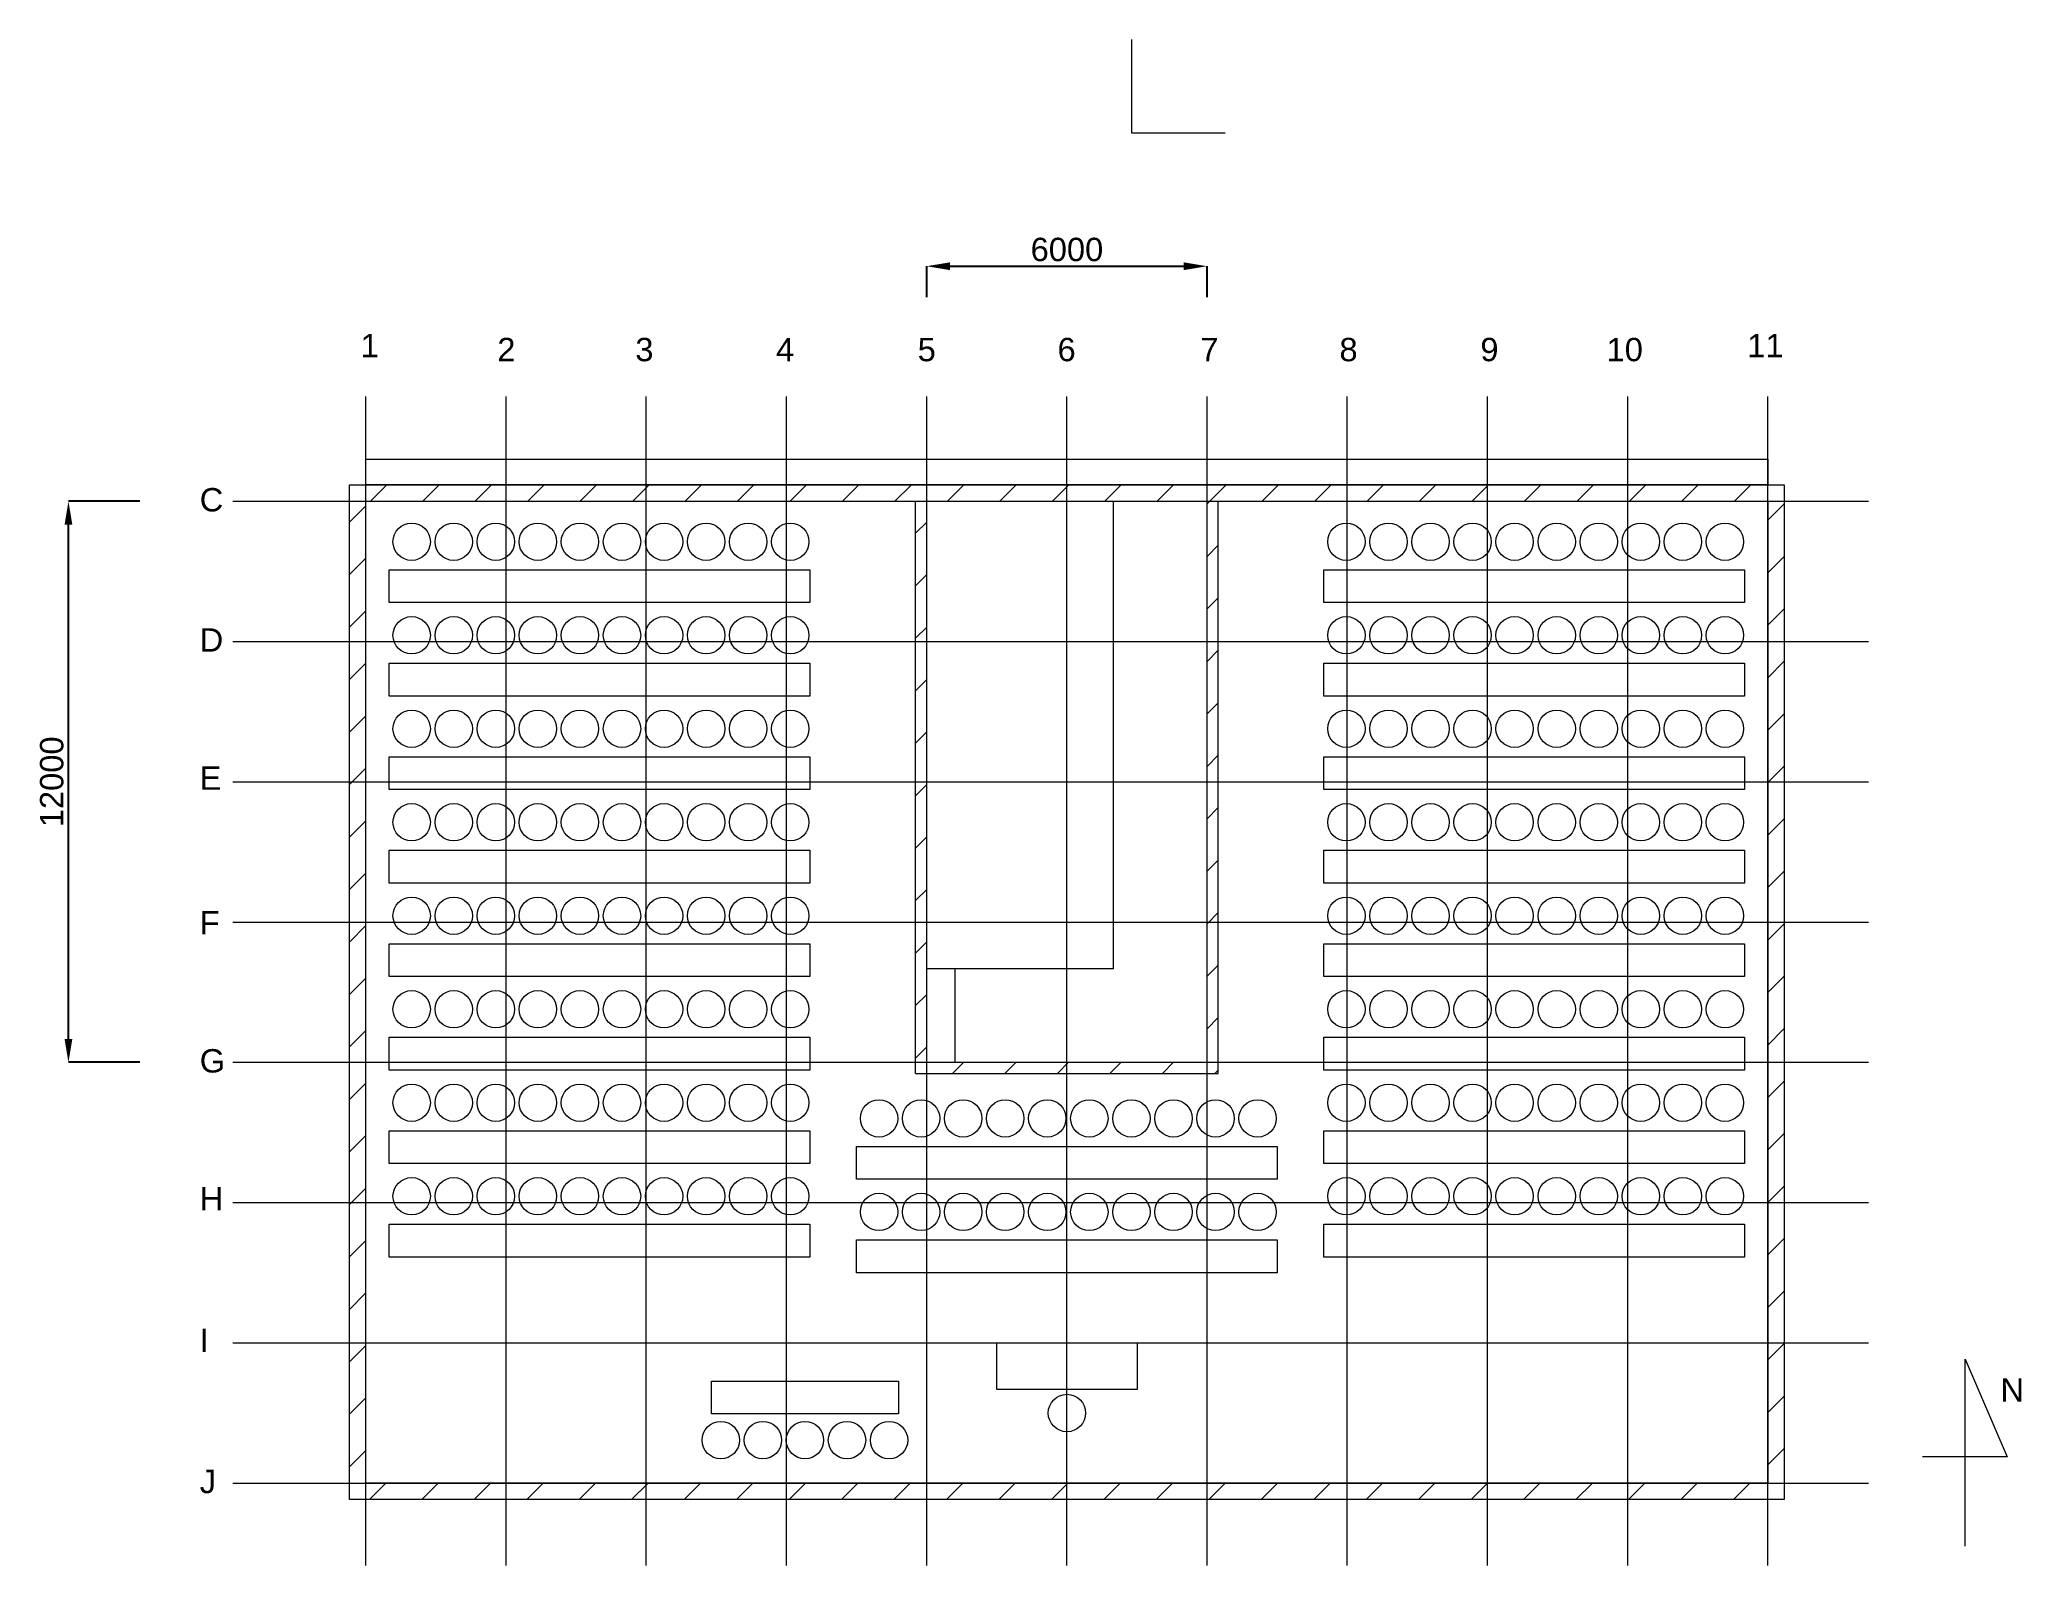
# Model space of a CAD drawing. Header units: millimetres. Extents: x 59762 to 60194, y -87842 to -87548.
# Drawn here: x 59876.58 to 59918.98, y -87769.94 to -87737.3 of the extents above; entities that cross this region are included whole.
import ezdxf

# ---------------------------------------------------------------- set-up
doc = ezdxf.new("R2010")
doc.units = ezdxf.units.MM
doc.linetypes.add('JIS_02_1.2', pattern=[2.5, 1.25, -1.25])
doc.layers.add('opisy', color=7, linetype='Continuous', lineweight=13)
doc.layers.add('wymiary', color=7, linetype='Continuous', lineweight=13)
for name, color, linetype, lineweight, transparency in [('osie', 7, 'JIS_02_1.2', 5, 0.7), ('podkład', 7, 'Continuous', 13, 0.7), ('stanowiska', 7, 'Continuous', 15, 0.7)]:
    doc.layers.add(name, color=color, linetype=linetype, lineweight=lineweight, transparency=transparency)
doc.styles.get("Standard").update_dxf_attribs({"font": 'arial.ttf', "height": 0.02})
doc.styles.add('styl1', font='arial.ttf', dxfattribs={"height": 0.08})
doc.dimstyles.new('Kopia Opisowy', dxfattribs={"dimscale": 0, "dimtxt": 0.08, "dimasz": 0.1, "dimexe": 0, "dimexo": 0.2, "dimgap": 0.1, "dimtad": 1, "dimlfac": 1000, "dimtxsty": 'styl1', "dimcen": 2.5, "dimadec": 0, "dimazin": 0, "dimtfac": 1, "dimtmove": 0, "dimatfit": 3, "dimfxl": 1, "dimarcsym": 0})

msp = doc.modelspace()

# ---------------------------------------------------------------- texts
at = {"layer": 'opisy', "char_height": 0.5, "attachment_point": 1}
for s, insert in [('1 ', (59883.444965, -87743.596375)), ('2 ', (59886.368707, -87743.680182)), ('3 ', (59889.322186, -87743.680182)), ('4 ', (59892.332929, -87743.680182)), ('5 ', (59895.363609, -87743.680182)), ('6 ', (59898.355919, -87743.680182)), ('7 ', (59901.411528, -87743.680182)), ('8 ', (59904.387939, -87743.680182)), ('9 ', (59907.403774, -87743.680182)), ('10 ', (59910.104227, -87743.680182)), ('11 ', (59913.113251, -87743.596375)), ('C ', (59880.000725, -87746.892805)), ('D ', (59880.000725, -87749.892805)), ('E ', (59880.000725, -87752.846986)), ('F ', (59880.000725, -87755.940412)), ('G ', (59880.000725, -87758.895089)), ('H ', (59880.000725, -87761.846014)), ('I ', (59880.000725, -87764.875099)), ('J ', (59880.000725, -87767.892805))]:
    msp.add_mtext_dynamic_manual_height_columns(s, width=0.9375, gutter_width=4.6875, heights=[0], dxfattribs=dict(at, insert=insert))
at = {"layer": 'podkład', "ltscale": 20, "insert": (59918.531746, -87765.933368), "char_height": 0.5, "attachment_point": 1}
msp.add_mtext_dynamic_manual_height_columns('N', width=3.47595079, gutter_width=2.5, heights=[0], dxfattribs=at)

# ---------------------------------------------------------------- blocks, each defined once
blk = doc.blocks.new('*D121')
at = {"layer": 'Defpoints', "color": 0, "transparency": 16777216}
for p in [(59877.192, -87747.177), (59880.707, -87747.177), (59880.707, -87759.177)]:
    blk.add_point(p, dxfattribs=at)
at = {"layer": 'wymiary', "color": 0, "lineweight": -2, "transparency": 16777216}
for p, q in [((59878.717, -87747.177), (59877.192, -87747.177)), ((59877.192, -87758.677), (59877.192, -87747.677)), ((59878.717, -87759.177), (59877.192, -87759.177))]:
    blk.add_line(p, q, dxfattribs=at)
at = {"layer": 'wymiary', "color": 0, "transparency": 16777216}
for points in [[(59877.109, -87747.677), (59877.276, -87747.677), (59877.192, -87747.177)], [(59877.109, -87758.677), (59877.276, -87758.677), (59877.192, -87759.177)]]:
    blk.add_solid(points, dxfattribs=at)
at = {"layer": 'wymiary', "color": 0, "transparency": 16777216, "insert": (59876.837, -87753.177), "char_height": 0.08, "attachment_point": 5, "rotation": 90, "style": 'styl1'}
blk.add_mtext('{\\H6.25x;12000}', dxfattribs=at)
blk = doc.blocks.new('*D120')
at = {"layer": 'Defpoints', "color": 0, "transparency": 16777216}
for p in [(59901.557, -87742.148), (59895.557, -87744.937), (59901.557, -87744.937)]:
    blk.add_point(p, dxfattribs=at)
at = {"layer": 'wymiary', "color": 0, "lineweight": -2, "transparency": 16777216}
for p, q in [((59895.557, -87742.808), (59895.557, -87742.148)), ((59896.057, -87742.148), (59901.057, -87742.148)), ((59901.557, -87742.808), (59901.557, -87742.148))]:
    blk.add_line(p, q, dxfattribs=at)
at = {"layer": 'wymiary', "color": 0, "transparency": 16777216}
for points in [[(59896.057, -87742.065), (59896.057, -87742.231), (59895.557, -87742.148)], [(59901.057, -87742.065), (59901.057, -87742.231), (59901.557, -87742.148)]]:
    blk.add_solid(points, dxfattribs=at)
at = {"layer": 'wymiary', "color": 0, "transparency": 16777216, "insert": (59898.557, -87741.793), "char_height": 0.08, "attachment_point": 5, "style": 'styl1'}
blk.add_mtext('{\\H6.25x;6000}', dxfattribs=at)

# ---------------------------------------------------------------- dimensions: what is measured, and where the dimension line sits
at = {"layer": 'wymiary'}
dim = msp.add_linear_dim(base=(59901.556646, -87742.148097), p1=(59895.556646, -87744.936935), p2=(59901.556646, -87744.936935), text='{\\H6.25x;<>}', dimstyle='Kopia Opisowy', override={"dimscale": 1, "dimasz": 0.5, "dimtix": 0, "dimtofl": 1, "dimtmove": 0, "dimatfit": 3}, dxfattribs=at)
dim.commit()
dim.dimension.update_dxf_attribs({"geometry": '*D120', "text_midpoint": (59898.556646, -87741.79281)})
dim = msp.add_linear_dim(base=(59877.192341, -87747.176935), p1=(59880.706646, -87759.176935), p2=(59880.706646, -87747.176935), angle=90, text='{\\H6.25x;<>}', dimstyle='Kopia Opisowy', override={"dimscale": 1, "dimasz": 0.5, "dimtix": 0, "dimtofl": 1, "dimtmove": 0, "dimatfit": 3}, dxfattribs=at)
dim.commit()
dim.dimension.update_dxf_attribs({"geometry": '*D121', "text_midpoint": (59876.837055, -87753.176935)})

# ---------------------------------------------------------------- hatches: boundary and pattern name
at = {"layer": 'podkład'}
h = msp.add_hatch(dxfattribs=at)
h.set_pattern_fill('ANSI31', color=256, scale=0.25)
h.set_pattern_definition([(45, (56926.0629, -93761.4216), (-0.56126601, 0.56126601), [])])
h.paths.add_polyline_path([(59883.206646, -87746.826935), (59883.206646, -87768.526935), (59913.906646, -87768.526935), (59913.906646, -87746.826935)])
h.paths.add_polyline_path([(59883.556646, -87747.176935), (59895.316646, -87747.176935), (59895.316646, -87759.416935), (59901.796646, -87759.416935), (59901.796646, -87747.176935), (59913.556646, -87747.176935), (59913.556646, -87768.176935), (59883.556646, -87768.176935)], flags=16)
h.paths.add_polyline_path([(59895.556646, -87747.176935), (59901.556646, -87747.176935), (59901.556646, -87759.176935), (59895.556646, -87759.176935)], flags=16)

# ---------------------------------------------------------------- linework, layer by layer
at = {"layer": 'osie', "linetype": 'Continuous'}
for p, q in [((59883.556646, -87769.936935), (59883.556646, -87744.936935)), ((59886.556646, -87769.936935), (59886.556646, -87744.936935)), ((59889.556646, -87769.936935), (59889.556646, -87744.936935)), ((59892.556646, -87769.936935), (59892.556646, -87744.936935)), ((59895.556646, -87769.936935), (59895.556646, -87744.936935)), ((59898.556646, -87769.936935), (59898.556646, -87744.936935)), ((59901.556646, -87769.936935), (59901.556646, -87744.936935)), ((59904.556646, -87769.936935), (59904.556646, -87744.936935)), ((59907.556646, -87769.936935), (59907.556646, -87744.936935)), ((59910.556646, -87769.936935), (59910.556646, -87744.936935)), ((59913.556646, -87769.936935), (59913.556646, -87744.936935)), ((59913.556646, -87769.936935), (59913.556646, -87744.936935)), ((59880.706646, -87747.176935), (59915.706646, -87747.176935)), ((59880.706646, -87750.176935), (59915.706646, -87750.176935)), ((59880.706646, -87753.176935), (59915.706646, -87753.176935)), ((59880.706646, -87756.176935), (59915.706646, -87756.176935)), ((59880.706646, -87759.176935), (59915.706646, -87759.176935)), ((59880.706646, -87762.176935), (59915.706646, -87762.176935)), ((59880.706646, -87765.176935), (59915.706646, -87765.176935)), ((59880.706646, -87768.176935), (59915.706646, -87768.176935)), ((59880.706646, -87768.176935), (59915.706646, -87768.176935))]:
    msp.add_line(p, q, dxfattribs=at)
at = {"layer": 'podkład', "ltscale": 20}
for p, q in [((59899.942798, -87739.301565), (59899.942798, -87737.301565)), ((59901.942798, -87739.301565), (59899.942798, -87739.301565)), ((59899.556646, -87757.176935), (59899.556646, -87747.176935)), ((59899.556646, -87757.176935), (59895.556646, -87757.176935)), ((59896.156646, -87757.176935), (59896.156646, -87759.176935)), ((59917.778054, -87769.525561), (59917.778054, -87765.525561)), ((59917.778054, -87765.525561), (59918.678831, -87767.612794)), ((59918.678831, -87767.612794), (59916.86247, -87767.612794))]:
    msp.add_line(p, q, dxfattribs=at)
at = {"layer": 'podkład'}
for p, q in [((59895.316646, -87759.416935), (59895.316646, -87747.176935)), ((59895.556646, -87759.176935), (59895.556646, -87747.176935)), ((59901.556646, -87759.176935), (59901.556646, -87747.176935)), ((59901.796646, -87759.416935), (59901.796646, -87747.176935)), ((59895.556646, -87759.176935), (59901.556646, -87759.176935)), ((59895.316646, -87759.416935), (59901.796646, -87759.416935))]:
    msp.add_line(p, q, dxfattribs=at)
for points in [[(59883.556646, -87746.276935), (59913.556646, -87746.276935), (59913.556646, -87746.826935), (59883.556646, -87746.826935)], [(59883.206646, -87746.826935), (59913.906646, -87746.826935), (59913.906646, -87768.526935), (59883.206646, -87768.526935)]]:
    msp.add_lwpolyline(points, close=True, dxfattribs=at)
for points in [[(59883.556646, -87747.176935), (59895.316646, -87747.176935)], [(59901.796646, -87747.176935), (59913.556646, -87747.176935), (59913.556646, -87768.176935), (59883.556646, -87768.176935), (59883.556646, -87747.176935)], [(59895.556646, -87747.176935), (59901.556646, -87747.176935)]]:
    msp.add_lwpolyline(points, dxfattribs=at)
at = {"layer": 'stanowiska'}
for points in [[(59884.056646, -87748.64155), (59893.056646, -87748.64155), (59893.056646, -87749.34155), (59884.056646, -87749.34155)], [(59904.056646, -87748.64155), (59913.056646, -87748.64155), (59913.056646, -87749.34155), (59904.056646, -87749.34155)], [(59884.056646, -87750.64155), (59893.056646, -87750.64155), (59893.056646, -87751.34155), (59884.056646, -87751.34155)], [(59904.056646, -87750.64155), (59913.056646, -87750.64155), (59913.056646, -87751.34155), (59904.056646, -87751.34155)], [(59884.056646, -87752.64155), (59893.056646, -87752.64155), (59893.056646, -87753.34155), (59884.056646, -87753.34155)], [(59904.056646, -87752.64155), (59913.056646, -87752.64155), (59913.056646, -87753.34155), (59904.056646, -87753.34155)], [(59884.056646, -87754.64155), (59893.056646, -87754.64155), (59893.056646, -87755.34155), (59884.056646, -87755.34155)], [(59904.056646, -87754.64155), (59913.056646, -87754.64155), (59913.056646, -87755.34155), (59904.056646, -87755.34155)], [(59884.056646, -87756.64155), (59893.056646, -87756.64155), (59893.056646, -87757.34155), (59884.056646, -87757.34155)], [(59904.056646, -87756.64155), (59913.056646, -87756.64155), (59913.056646, -87757.34155), (59904.056646, -87757.34155)], [(59884.056646, -87758.64155), (59893.056646, -87758.64155), (59893.056646, -87759.34155), (59884.056646, -87759.34155)], [(59904.056646, -87758.64155), (59913.056646, -87758.64155), (59913.056646, -87759.34155), (59904.056646, -87759.34155)], [(59884.056646, -87760.64155), (59893.056646, -87760.64155), (59893.056646, -87761.34155), (59884.056646, -87761.34155)], [(59904.056646, -87760.64155), (59913.056646, -87760.64155), (59913.056646, -87761.34155), (59904.056646, -87761.34155)], [(59894.056646, -87760.976935), (59903.056646, -87760.976935), (59903.056646, -87761.676935), (59894.056646, -87761.676935)], [(59884.056646, -87762.64155), (59893.056646, -87762.64155), (59893.056646, -87763.34155), (59884.056646, -87763.34155)], [(59894.056646, -87762.976935), (59903.056646, -87762.976935), (59903.056646, -87763.676935), (59894.056646, -87763.676935)], [(59904.056646, -87762.64155), (59913.056646, -87762.64155), (59913.056646, -87763.34155), (59904.056646, -87763.34155)], [(59897.056646, -87765.176935), (59900.056646, -87765.176935), (59900.056646, -87766.176935), (59897.056646, -87766.176935)], [(59890.951615, -87765.997657), (59894.951615, -87765.997657), (59894.951615, -87766.697657), (59890.951615, -87766.697657)]]:
    msp.add_lwpolyline(points, close=True, dxfattribs=at)
for centre in [(59884.536685, -87748.04155), (59885.436685, -87748.04155), (59886.336685, -87748.04155), (59887.236685, -87748.04155), (59888.136685, -87748.04155), (59889.036685, -87748.04155), (59889.936685, -87748.04155), (59890.836685, -87748.04155), (59891.736685, -87748.04155), (59892.636685, -87748.04155), (59904.536685, -87748.04155), (59905.436685, -87748.04155), (59906.336685, -87748.04155), (59907.236685, -87748.04155), (59908.136685, -87748.04155), (59909.036685, -87748.04155), (59909.936685, -87748.04155), (59910.836685, -87748.04155), (59911.736685, -87748.04155), (59912.636685, -87748.04155), (59884.536685, -87750.04155), (59885.436685, -87750.04155), (59886.336685, -87750.04155), (59887.236685, -87750.04155), (59888.136685, -87750.04155), (59889.036685, -87750.04155), (59889.936685, -87750.04155), (59890.836685, -87750.04155), (59891.736685, -87750.04155), (59892.636685, -87750.04155), (59904.536685, -87750.04155), (59905.436685, -87750.04155), (59906.336685, -87750.04155), (59907.236685, -87750.04155), (59908.136685, -87750.04155), (59909.036685, -87750.04155), (59909.936685, -87750.04155), (59910.836685, -87750.04155), (59911.736685, -87750.04155), (59912.636685, -87750.04155), (59884.536685, -87752.04155), (59885.436685, -87752.04155), (59886.336685, -87752.04155), (59887.236685, -87752.04155), (59888.136685, -87752.04155), (59889.036685, -87752.04155), (59889.936685, -87752.04155), (59890.836685, -87752.04155), (59891.736685, -87752.04155), (59892.636685, -87752.04155), (59904.536685, -87752.04155), (59905.436685, -87752.04155), (59906.336685, -87752.04155), (59907.236685, -87752.04155), (59908.136685, -87752.04155), (59909.036685, -87752.04155), (59909.936685, -87752.04155), (59910.836685, -87752.04155), (59911.736685, -87752.04155), (59912.636685, -87752.04155), (59884.536685, -87754.04155), (59885.436685, -87754.04155), (59886.336685, -87754.04155), (59887.236685, -87754.04155), (59888.136685, -87754.04155), (59889.036685, -87754.04155), (59889.936685, -87754.04155), (59890.836685, -87754.04155), (59891.736685, -87754.04155), (59892.636685, -87754.04155), (59904.536685, -87754.04155), (59905.436685, -87754.04155), (59906.336685, -87754.04155), (59907.236685, -87754.04155), (59908.136685, -87754.04155), (59909.036685, -87754.04155), (59909.936685, -87754.04155), (59910.836685, -87754.04155), (59911.736685, -87754.04155), (59912.636685, -87754.04155), (59884.536685, -87756.04155), (59885.436685, -87756.04155), (59886.336685, -87756.04155), (59887.236685, -87756.04155), (59888.136685, -87756.04155), (59889.036685, -87756.04155), (59889.936685, -87756.04155), (59890.836685, -87756.04155), (59891.736685, -87756.04155), (59892.636685, -87756.04155), (59904.536685, -87756.04155), (59905.436685, -87756.04155), (59906.336685, -87756.04155), (59907.236685, -87756.04155), (59908.136685, -87756.04155), (59909.036685, -87756.04155), (59909.936685, -87756.04155), (59910.836685, -87756.04155), (59911.736685, -87756.04155), (59912.636685, -87756.04155), (59884.536685, -87758.04155), (59885.436685, -87758.04155), (59886.336685, -87758.04155), (59887.236685, -87758.04155), (59888.136685, -87758.04155), (59889.036685, -87758.04155), (59889.936685, -87758.04155), (59890.836685, -87758.04155), (59891.736685, -87758.04155), (59892.636685, -87758.04155), (59904.536685, -87758.04155), (59905.436685, -87758.04155), (59906.336685, -87758.04155), (59907.236685, -87758.04155), (59908.136685, -87758.04155), (59909.036685, -87758.04155), (59909.936685, -87758.04155), (59910.836685, -87758.04155), (59911.736685, -87758.04155), (59912.636685, -87758.04155), (59884.536685, -87760.04155), (59885.436685, -87760.04155), (59886.336685, -87760.04155), (59887.236685, -87760.04155), (59888.136685, -87760.04155), (59889.036685, -87760.04155), (59889.936685, -87760.04155), (59890.836685, -87760.04155), (59891.736685, -87760.04155), (59892.636685, -87760.04155), (59894.536685, -87760.376935), (59895.436685, -87760.376935), (59896.336685, -87760.376935), (59897.236685, -87760.376935), (59898.136685, -87760.376935), (59899.036685, -87760.376935), (59899.936685, -87760.376935), (59900.836685, -87760.376935), (59901.736685, -87760.376935), (59902.636685, -87760.376935), (59904.536685, -87760.04155), (59905.436685, -87760.04155), (59906.336685, -87760.04155), (59907.236685, -87760.04155), (59908.136685, -87760.04155), (59909.036685, -87760.04155), (59909.936685, -87760.04155), (59910.836685, -87760.04155), (59911.736685, -87760.04155), (59912.636685, -87760.04155), (59884.536685, -87762.04155), (59885.436685, -87762.04155), (59886.336685, -87762.04155), (59887.236685, -87762.04155), (59888.136685, -87762.04155), (59889.036685, -87762.04155), (59889.936685, -87762.04155), (59890.836685, -87762.04155), (59891.736685, -87762.04155), (59892.636685, -87762.04155), (59904.536685, -87762.04155), (59905.436685, -87762.04155), (59906.336685, -87762.04155), (59907.236685, -87762.04155), (59908.136685, -87762.04155), (59909.036685, -87762.04155), (59909.936685, -87762.04155), (59910.836685, -87762.04155), (59911.736685, -87762.04155), (59912.636685, -87762.04155), (59894.536685, -87762.376935), (59895.436685, -87762.376935), (59896.336685, -87762.376935), (59897.236685, -87762.376935), (59898.136685, -87762.376935), (59899.036685, -87762.376935), (59899.936685, -87762.376935), (59900.836685, -87762.376935), (59901.736685, -87762.376935), (59902.636685, -87762.376935), (59898.556646, -87766.678635), (59891.151615, -87767.258554), (59892.051615, -87767.258554), (59892.951615, -87767.258554), (59893.851615, -87767.258554), (59894.751615, -87767.258554)]:
    msp.add_circle(centre, 0.4, dxfattribs=at)

msp.set_redraw_order([(e.dxf.handle, doc.entitydb.next_handle()) for e in msp.query("TEXT MTEXT ATTDEF DIMENSION ARC_DIMENSION")])  # texts and dimensions are drawn at this point

doc.saveas('drawing.dxf')
